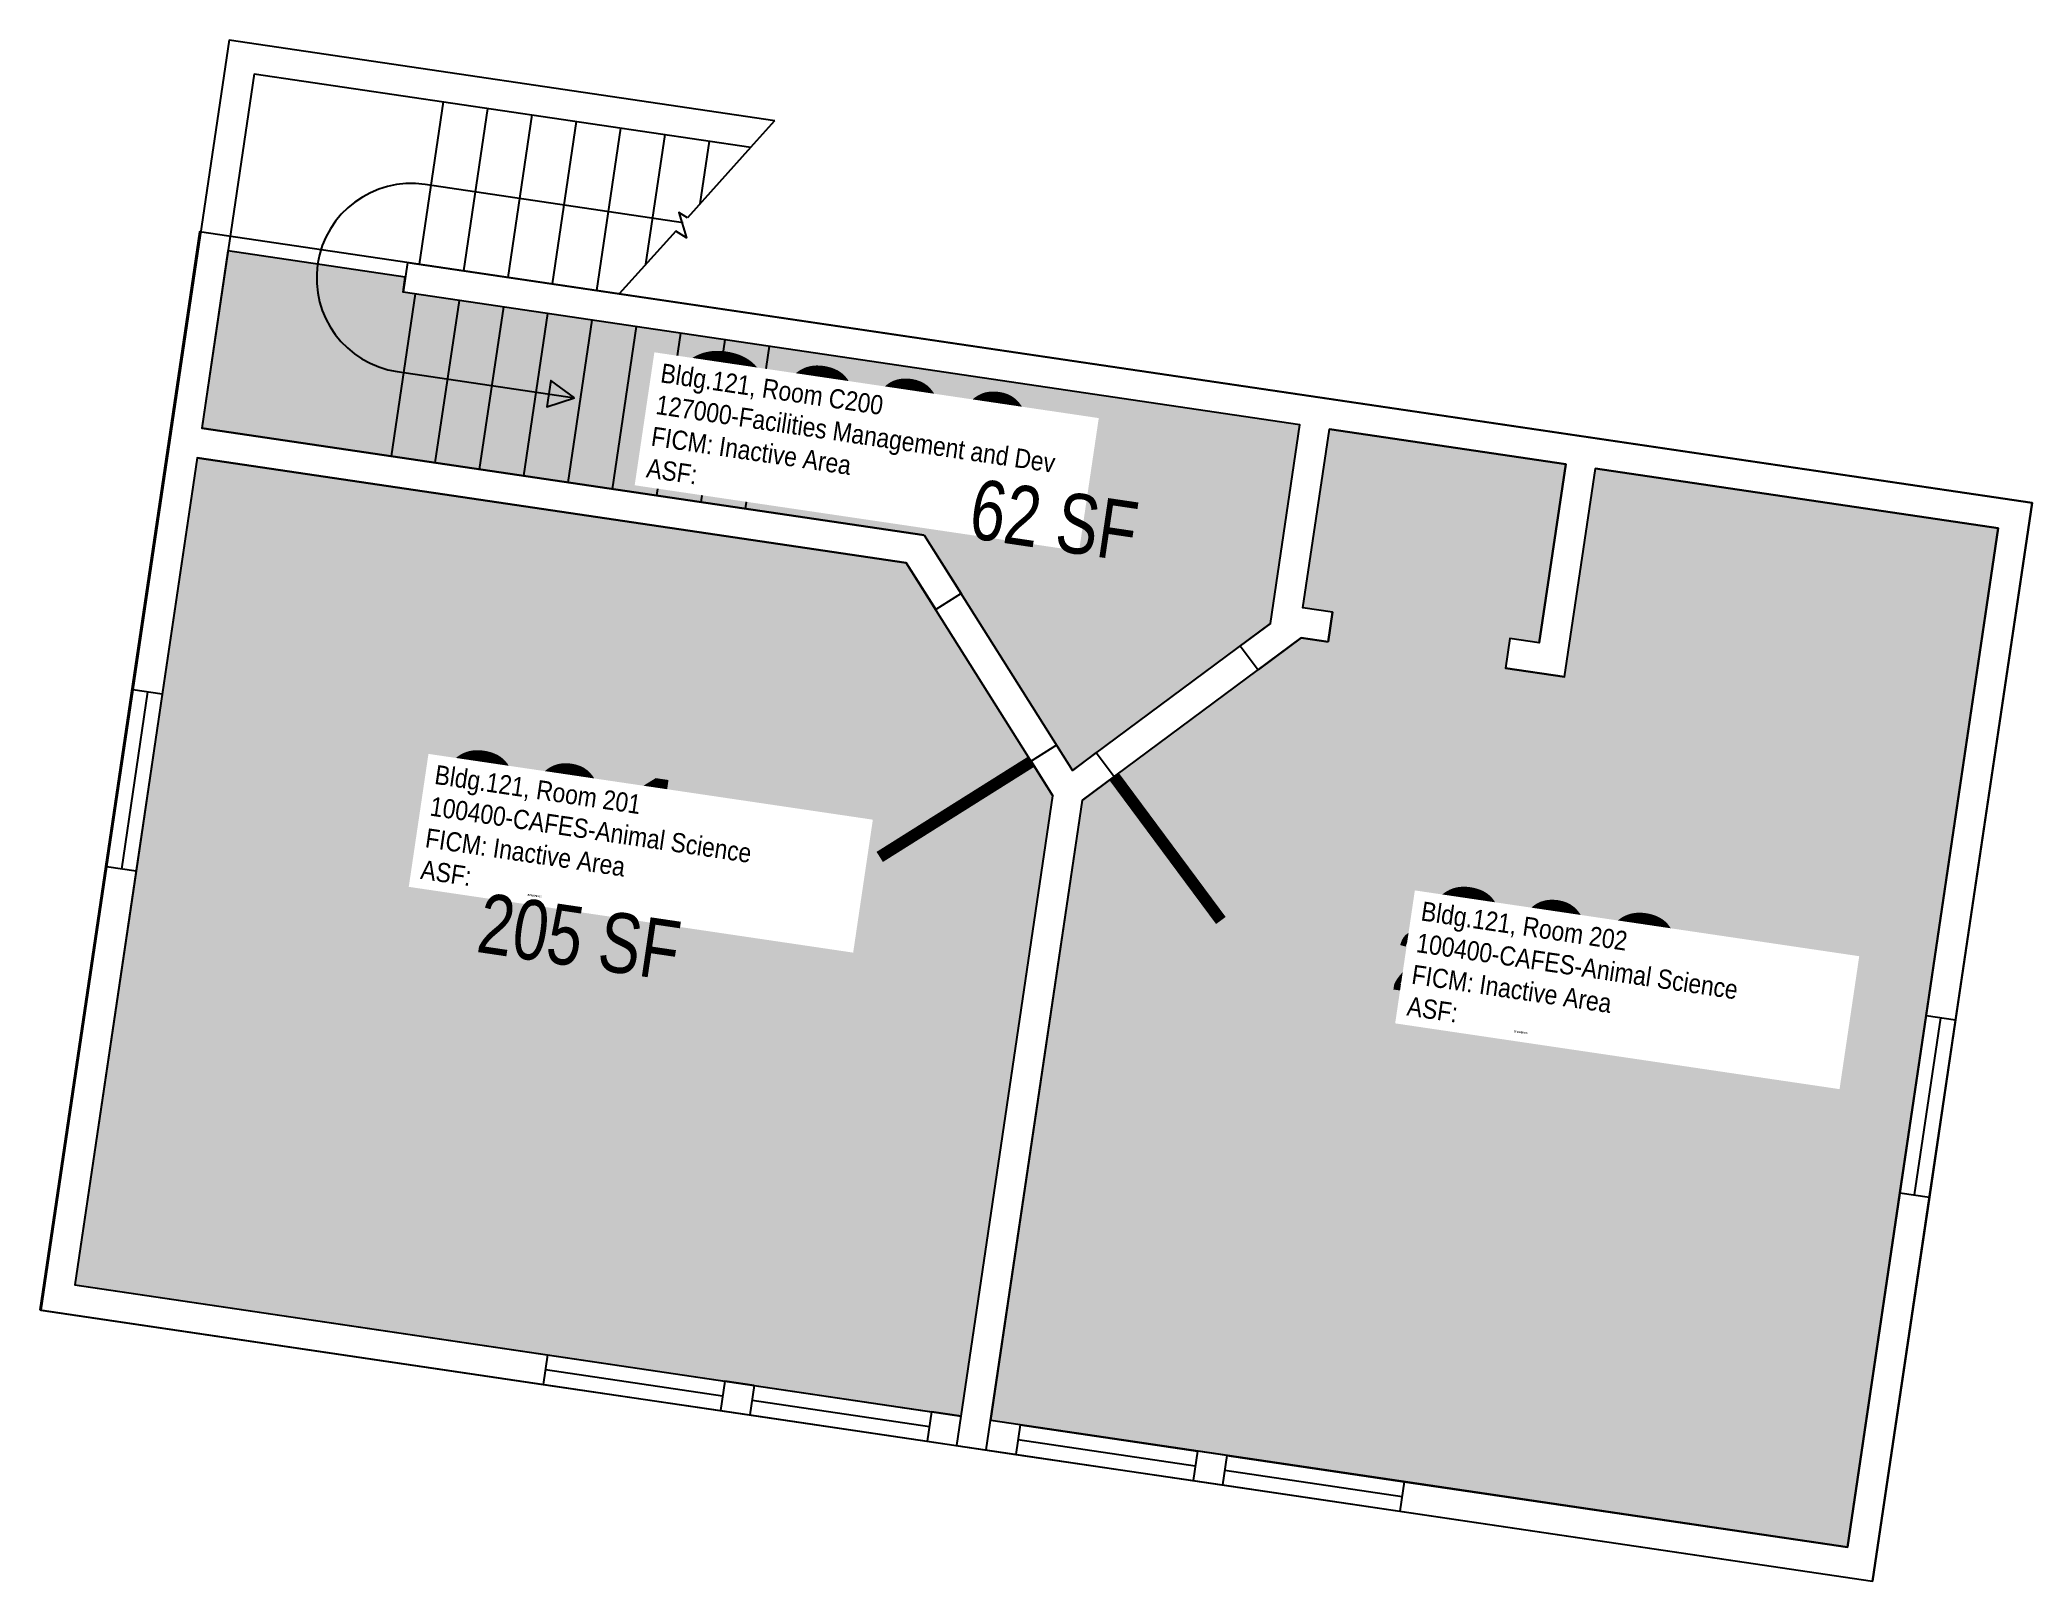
# Model space of a CAD drawing. Header units: inches. Extents: x 69131956 to 69133537, y 27725045 to 27725738.
# Drawn here: x 69133015.6 to 69133415.9, y 27725427.9 to 27725737.6 of the extents above; entities that cross this region are included whole.
import ezdxf
from ezdxf.enums import TextEntityAlignment as Align

# ---------------------------------------------------------------- set-up
doc = ezdxf.new("R2010")
doc.units = ezdxf.units.IN
doc.header["$LTSCALE"] = 10
doc.header["$MEASUREMENT"] = 0
for name, color, linetype in [('A-DOOR', 2, 'CONTINUOUS'), ('A-FLOR', 3, 'CONTINUOUS'), ('A-GLAZ', 1, 'CONTINUOUS'), ('A-IDEN-RNUM', 7, 'CONTINUOUS'), ('A-IDEN-SNUM', 4, 'CONTINUOUS'), ('A-IDEN-VNUM', 4, 'CONTINUOUS'), ('A-WALL', 5, 'CONTINUOUS'), ('AREA-ASSIGN', 7, 'CONTINUOUS'), ('AREA-GROSS', 1, 'CONTINUOUS'), ('AREA-TEXT', 3, 'CONTINUOUS'), ('Rooms-Category-Color', 7, 'CONTINUOUS'), ('Rooms-College-Color', 7, 'CONTINUOUS'), ('Rooms-Department-Color', 7, 'CONTINUOUS'), ('Rooms-Division-Color', 7, 'CONTINUOUS'), ('Rooms-Information', 7, 'CONTINUOUS')]:
    doc.layers.add(name, color=color, linetype=linetype)
doc.styles.add('CP_AREA', font='arial.ttf', dxfattribs={"height": 15})
doc.styles.add('CP_ROOMSNUMBER', font='arial.ttf', dxfattribs={"height": 1})
doc.styles.add('CP_ROOMVNUMBER', font='arial.ttf', dxfattribs={"width": 0.85, "height": 0.075})

msp = doc.modelspace()

# ---------------------------------------------------------------- texts
at = {"layer": 'A-IDEN-RNUM', "style": 'CP_ROOMSNUMBER'}
for s, p in [('C200-00', (69133158.14, 27725661.6)), ('0201-00', (69133113.59, 27725565.65)), ('0202-00', (69133311.76, 27725538.22))]:
    msp.add_text(s, height=0.36, rotation=351.579, dxfattribs=at).set_placement(p)
at = {"layer": 'A-IDEN-SNUM', "style": 'CP_ROOMSNUMBER'}
for s, p in [('1210C20000', (69133158.14, 27725661.6)), ('1210020100', (69133113.59, 27725565.65)), ('1210020200', (69133311.76, 27725538.22))]:
    msp.add_text(s, height=0.36, rotation=351.579, dxfattribs=at).set_placement(p)
at = {"layer": 'A-IDEN-VNUM', "style": 'CP_ROOMVNUMBER', "width": 0.85}
for s, p in [('C200', (69133137.29, 27725649.67)), ('201', (69133091.9, 27725568.98)), ('202', (69133290.08, 27725541.55))]:
    msp.add_text(s, height=27, rotation=351.579, dxfattribs=at).set_placement(p)
at = {"layer": 'AREA-TEXT', "style": 'CP_AREA', "width": 0.75}
for s, p in [('62 SF', (69133219.34, 27725641.08)), ('205 SF', (69133123.96, 27725557.35)), ('231 SF', (69133307.85, 27725549.84))]:
    msp.add_text(s, height=12, rotation=351.579, dxfattribs=at).set_placement(p, align=Align.MIDDLE_CENTER)

# ---------------------------------------------------------------- hatches: boundary and pattern name
at = {"layer": 'Rooms-Category-Color', "true_color": 0xadadad}
for points in [[(69133193.29, 27725638.07), (69133223.04, 27725590.79), (69133262.86, 27725620.34), (69133268.76, 27725660.25), (69133088.56, 27725686.93), (69133089, 27725689.9), (69133053.38, 27725695.17), (69133048.11, 27725659.56)], [(69133274.44, 27725616.64), (69133275.32, 27725622.57), (69133269.38, 27725623.45), (69133274.7, 27725659.37), (69133322.18, 27725652.35), (69133316.86, 27725616.42), (69133310.93, 27725617.3), (69133310.05, 27725611.37), (69133321.92, 27725609.61), (69133328.12, 27725651.47), (69133409.06, 27725639.48), (69133378.75, 27725434.71), (69133206.63, 27725460.2), (69133225.08, 27725584.84), (69133269.01, 27725617.44)], [(69133219.14, 27725585.72), (69133189.68, 27725632.54), (69133047.23, 27725653.62), (69133022.63, 27725487.43), (69133200.69, 27725461.07)]]:
    msp.add_hatch(color=253, dxfattribs=at).paths.add_polyline_path(points)
at = {"layer": 'Rooms-College-Color', "true_color": 0xadadad}
for points in [[(69133193.29, 27725638.07), (69133223.04, 27725590.79), (69133262.86, 27725620.34), (69133268.76, 27725660.25), (69133088.56, 27725686.93), (69133089, 27725689.9), (69133053.38, 27725695.17), (69133048.11, 27725659.56)], [(69133274.44, 27725616.64), (69133275.32, 27725622.57), (69133269.38, 27725623.45), (69133274.7, 27725659.37), (69133322.18, 27725652.35), (69133316.86, 27725616.42), (69133310.93, 27725617.3), (69133310.05, 27725611.37), (69133321.92, 27725609.61), (69133328.12, 27725651.47), (69133409.06, 27725639.48), (69133378.75, 27725434.71), (69133206.63, 27725460.2), (69133225.08, 27725584.84), (69133269.01, 27725617.44)], [(69133219.14, 27725585.72), (69133189.68, 27725632.54), (69133047.23, 27725653.62), (69133022.63, 27725487.43), (69133200.69, 27725461.07)]]:
    msp.add_hatch(color=253, dxfattribs=at).paths.add_polyline_path(points)
at = {"layer": 'Rooms-Department-Color', "true_color": 0xacacac}
for points in [[(69133193.29, 27725638.07), (69133223.04, 27725590.79), (69133262.86, 27725620.34), (69133268.76, 27725660.25), (69133088.56, 27725686.93), (69133089, 27725689.9), (69133053.38, 27725695.17), (69133048.11, 27725659.56)], [(69133274.44, 27725616.64), (69133275.32, 27725622.57), (69133269.38, 27725623.45), (69133274.7, 27725659.37), (69133322.18, 27725652.35), (69133316.86, 27725616.42), (69133310.93, 27725617.3), (69133310.05, 27725611.37), (69133321.92, 27725609.61), (69133328.12, 27725651.47), (69133409.06, 27725639.48), (69133378.75, 27725434.71), (69133206.63, 27725460.2), (69133225.08, 27725584.84), (69133269.01, 27725617.44)], [(69133219.14, 27725585.72), (69133189.68, 27725632.54), (69133047.23, 27725653.62), (69133022.63, 27725487.43), (69133200.69, 27725461.07)]]:
    msp.add_hatch(color=253, dxfattribs=at).paths.add_polyline_path(points)
at = {"layer": 'Rooms-Division-Color', "true_color": 0xadadad}
for points in [[(69133193.29, 27725638.07), (69133223.04, 27725590.79), (69133262.86, 27725620.34), (69133268.76, 27725660.25), (69133088.56, 27725686.93), (69133089, 27725689.9), (69133053.38, 27725695.17), (69133048.11, 27725659.56)], [(69133274.44, 27725616.64), (69133275.32, 27725622.57), (69133269.38, 27725623.45), (69133274.7, 27725659.37), (69133322.18, 27725652.35), (69133316.86, 27725616.42), (69133310.93, 27725617.3), (69133310.05, 27725611.37), (69133321.92, 27725609.61), (69133328.12, 27725651.47), (69133409.06, 27725639.48), (69133378.75, 27725434.71), (69133206.63, 27725460.2), (69133225.08, 27725584.84), (69133269.01, 27725617.44)], [(69133219.14, 27725585.72), (69133189.68, 27725632.54), (69133047.23, 27725653.62), (69133022.63, 27725487.43), (69133200.69, 27725461.07)]]:
    msp.add_hatch(color=253, dxfattribs=at).paths.add_polyline_path(points)

# ---------------------------------------------------------------- linework, layer by layer
at = {"layer": 'A-DOOR'}
for points in [[(69133214.81, 27725592.58, 2.4, 2.4, 0), (69133184.34, 27725573.42, 0, 0, -0.414154), (69133195.64, 27725623.05, 0, 0, -1.091962)], [(69133231.43, 27725589.56, 2.4, 2.4, 0), (69133252.88, 27725560.65, 0, 0, 0.414154), (69133260.34, 27725611.01, 0, 0, 1.091962)]]:
    msp.add_lwpolyline(points, format="xyseb", dxfattribs=at)
at = {"layer": 'A-FLOR'}
for p, q in [((69133091.86, 27725692.51), (69133096.69, 27725725.15)), ((69133100.76, 27725691.19), (69133105.6, 27725723.83)), ((69133109.67, 27725689.87), (69133114.5, 27725722.52)), ((69133118.57, 27725688.55), (69133123.4, 27725721.2)), ((69133127.47, 27725687.24), (69133132.31, 27725719.88)), ((69133137.35, 27725692.5), (69133141.21, 27725718.56)), ((69133148.24, 27725704.62), (69133150.11, 27725717.24)), ((69133158.47, 27725716.01), (69133145.74, 27725701.84)), ((69133143.36, 27725699.18), (69133132.02, 27725686.56)), ((69133090.98, 27725686.57), (69133086.15, 27725653.93)), ((69133095.05, 27725652.61), (69133099.89, 27725685.25)), ((69133103.96, 27725651.29), (69133108.79, 27725683.94)), ((69133112.86, 27725649.97), (69133117.69, 27725682.62)), ((69133121.76, 27725648.66), (69133126.59, 27725681.3)), ((69133130.66, 27725647.34), (69133135.5, 27725679.98)), ((69133139.57, 27725646.02), (69133144.4, 27725678.66)), ((69133148.47, 27725644.7), (69133153.3, 27725677.35)), ((69133157.37, 27725643.38), (69133162.21, 27725676.03))]:
    msp.add_line(p, q, dxfattribs=at)
msp.add_lwpolyline([(69133144.84, 27725700.84), (69133092.98, 27725708.52, 1), (69133087.41, 27725670.93), (69133123.02, 27725665.65)], format="xyb", dxfattribs=at)
msp.add_lwpolyline([(69133145.74, 27725701.84), (69133144.01, 27725702.93), (69133145.5, 27725697.8), (69133143.36, 27725699.18)], dxfattribs=at)
msp.add_lwpolyline([(69133123.02, 27725665.65), (69133118.24, 27725669.13), (69133117.46, 27725663.88)], close=True, dxfattribs=at)
at = {"layer": 'A-GLAZ'}
for p, q in [((69133034.27, 27725607.02), (69133029, 27725571.41)), ((69133037.24, 27725606.58), (69133031.97, 27725570.97)), ((69133040.2, 27725606.14), (69133034.93, 27725570.53)), ((69133389.29, 27725505.94), (69133394.57, 27725541.55)), ((69133392.26, 27725505.5), (69133397.53, 27725541.11)), ((69133400.5, 27725540.67), (69133395.23, 27725505.06)), ((69133117.6, 27725473.38), (69133153.21, 27725468.1)), ((69133117.16, 27725470.41), (69133152.77, 27725465.14)), ((69133116.72, 27725467.44), (69133152.33, 27725462.17)), ((69133159.14, 27725467.23), (69133194.76, 27725461.95)), ((69133158.26, 27725461.29), (69133193.88, 27725456.02)), ((69133158.7, 27725464.26), (69133194.32, 27725458.99)), ((69133212.56, 27725459.32), (69133248.17, 27725454.05)), ((69133211.68, 27725453.38), (69133247.29, 27725448.11)), ((69133212.12, 27725456.35), (69133247.73, 27725451.08)), ((69133254.11, 27725453.17), (69133289.72, 27725447.89)), ((69133253.67, 27725450.2), (69133289.28, 27725444.93)), ((69133253.23, 27725447.23), (69133288.84, 27725441.96))]:
    msp.add_line(p, q, dxfattribs=at)
at = {"layer": 'A-WALL'}
for p, q in [((69133053.6, 27725737.6), (69133034.27, 27725607.02)), ((69133053.6, 27725737.6), (69133163.28, 27725721.36)), ((69133058.66, 27725730.78), (69133048.11, 27725659.56)), ((69133058.66, 27725730.78), (69133158.47, 27725716.01)), ((69133158.47, 27725716.01), (69133163.28, 27725721.36)), ((69133089.44, 27725692.87), (69133088.56, 27725686.93)), ((69133089.44, 27725692.87), (69133415.88, 27725644.54)), ((69133268.76, 27725660.25), (69133088.56, 27725686.93)), ((69133193.29, 27725638.07), (69133048.11, 27725659.56)), ((69133262.86, 27725620.34), (69133268.76, 27725660.25)), ((69133269.38, 27725623.45), (69133274.7, 27725659.37)), ((69133322.18, 27725652.35), (69133274.7, 27725659.37)), ((69133047.23, 27725653.62), (69133040.2, 27725606.14)), ((69133047.23, 27725653.62), (69133189.68, 27725632.54)), ((69133316.86, 27725616.42), (69133322.18, 27725652.35)), ((69133321.92, 27725609.61), (69133328.12, 27725651.47)), ((69133409.06, 27725639.48), (69133328.12, 27725651.47)), ((69133415.88, 27725644.54), (69133400.5, 27725540.67)), ((69133193.29, 27725638.07), (69133200.67, 27725626.34)), ((69133394.57, 27725541.55), (69133409.06, 27725639.48)), ((69133189.68, 27725632.54), (69133195.59, 27725623.15)), ((69133200.67, 27725626.34), (69133195.59, 27725623.15)), ((69133275.32, 27725622.57), (69133269.38, 27725623.45)), ((69133275.32, 27725622.57), (69133274.44, 27725616.64)), ((69133262.86, 27725620.34), (69133256.76, 27725615.82)), ((69133269.01, 27725617.44), (69133260.34, 27725611.01)), ((69133274.44, 27725616.64), (69133269.01, 27725617.44)), ((69133310.93, 27725617.3), (69133310.05, 27725611.37)), ((69133316.86, 27725616.42), (69133310.93, 27725617.3)), ((69133256.76, 27725615.82), (69133260.34, 27725611.01)), ((69133321.92, 27725609.61), (69133310.05, 27725611.37)), ((69133040.2, 27725606.14), (69133034.27, 27725607.02)), ((69133219.84, 27725595.87), (69133214.76, 27725592.68)), ((69133214.76, 27725592.68), (69133219.14, 27725585.72)), ((69133219.84, 27725595.87), (69133223.04, 27725590.79)), ((69133227.85, 27725594.37), (69133223.04, 27725590.79)), ((69133227.85, 27725594.37), (69133231.43, 27725589.55)), ((69133231.43, 27725589.55), (69133225.08, 27725584.84)), ((69133199.81, 27725455.14), (69133219.14, 27725585.72)), ((69133205.75, 27725454.26), (69133225.08, 27725584.84)), ((69133029, 27725571.41), (69133015.82, 27725482.38)), ((69133034.93, 27725570.53), (69133022.63, 27725487.43)), ((69133034.93, 27725570.53), (69133029, 27725571.41)), ((69133394.57, 27725541.55), (69133400.5, 27725540.67)), ((69133378.75, 27725434.71), (69133389.29, 27725505.94)), ((69133395.23, 27725505.06), (69133383.81, 27725427.9)), ((69133389.29, 27725505.94), (69133395.23, 27725505.06)), ((69133022.63, 27725487.43), (69133117.6, 27725473.38)), ((69133015.82, 27725482.38), (69133116.72, 27725467.44)), ((69133117.6, 27725473.38), (69133116.72, 27725467.44)), ((69133153.21, 27725468.1), (69133152.33, 27725462.17)), ((69133159.14, 27725467.23), (69133153.21, 27725468.1)), ((69133159.14, 27725467.23), (69133158.26, 27725461.29)), ((69133152.33, 27725462.17), (69133158.26, 27725461.29)), ((69133194.76, 27725461.95), (69133193.88, 27725456.02)), ((69133200.69, 27725461.07), (69133194.76, 27725461.95)), ((69133212.56, 27725459.32), (69133206.63, 27725460.2)), ((69133212.56, 27725459.32), (69133211.68, 27725453.38)), ((69133193.88, 27725456.02), (69133211.68, 27725453.38)), ((69133248.17, 27725454.05), (69133247.29, 27725448.11)), ((69133254.11, 27725453.17), (69133248.17, 27725454.05)), ((69133254.11, 27725453.17), (69133253.23, 27725447.23)), ((69133247.29, 27725448.11), (69133253.23, 27725447.23)), ((69133289.72, 27725447.89), (69133288.84, 27725441.96)), ((69133289.72, 27725447.89), (69133378.75, 27725434.71)), ((69133288.84, 27725441.96), (69133383.81, 27725427.9))]:
    msp.add_line(p, q, dxfattribs=at)
at = {"layer": 'AREA-ASSIGN'}
for points in [[(69133193.29, 27725638.07), (69133223.04, 27725590.79), (69133262.86, 27725620.34), (69133268.76, 27725660.25), (69133088.56, 27725686.93), (69133089, 27725689.9), (69133053.38, 27725695.17), (69133048.11, 27725659.56)], [(69133274.44, 27725616.64), (69133275.32, 27725622.57), (69133269.38, 27725623.45), (69133274.7, 27725659.37), (69133322.18, 27725652.35), (69133316.86, 27725616.42), (69133310.93, 27725617.3), (69133310.05, 27725611.37), (69133321.92, 27725609.61), (69133328.12, 27725651.47), (69133409.06, 27725639.48), (69133378.75, 27725434.71), (69133206.63, 27725460.2), (69133225.08, 27725584.84), (69133269.01, 27725617.44)], [(69133219.14, 27725585.72), (69133189.68, 27725632.54), (69133047.23, 27725653.62), (69133022.63, 27725487.43), (69133200.69, 27725461.07)]]:
    msp.add_lwpolyline(points, close=True, dxfattribs=at)
at = {"layer": 'AREA-GROSS'}
msp.add_lwpolyline([(69133015.59, 27725482.41), (69133383.81, 27725427.9), (69133415.88, 27725644.54), (69133047.67, 27725699.05)], close=True, dxfattribs=at)

msp.set_redraw_order([(e.dxf.handle, doc.entitydb.next_handle()) for e in msp.query("TEXT MTEXT ATTDEF DIMENSION ARC_DIMENSION")])  # texts and dimensions are drawn at this point

# ---------------------------------------------------------------- next in the draw order: texts
at = {"layer": 'Rooms-Information', "char_height": 3.8571, "width": 86.4, "attachment_point": 7, "rotation": 351.579, "style": 'CP_ROOMVNUMBER', "bg_fill": 3, "box_fill_scale": 1.5, "bg_fill_color": 256, "bg_fill_true_color": 13158600, "bg_fill_transparency": 0}
for s, insert in [('Bldg.121, Room C200^M^J127000-Facilities Management and Dev^M^JFICM: Inactive Area^M^JASF: ', (69133137.29, 27725649.67)), ('Bldg.121, Room 201^M^J100400-CAFES-Animal Science^M^JFICM: Inactive Area^M^JASF: ', (69133091.9, 27725568.98)), ('Bldg.121, Room 202^M^J100400-CAFES-Animal Science^M^JFICM: Inactive Area^M^JASF: ', (69133290.08, 27725541.55))]:
    msp.add_mtext(s, dxfattribs=dict(at, insert=insert))

doc.saveas('drawing.dxf')
